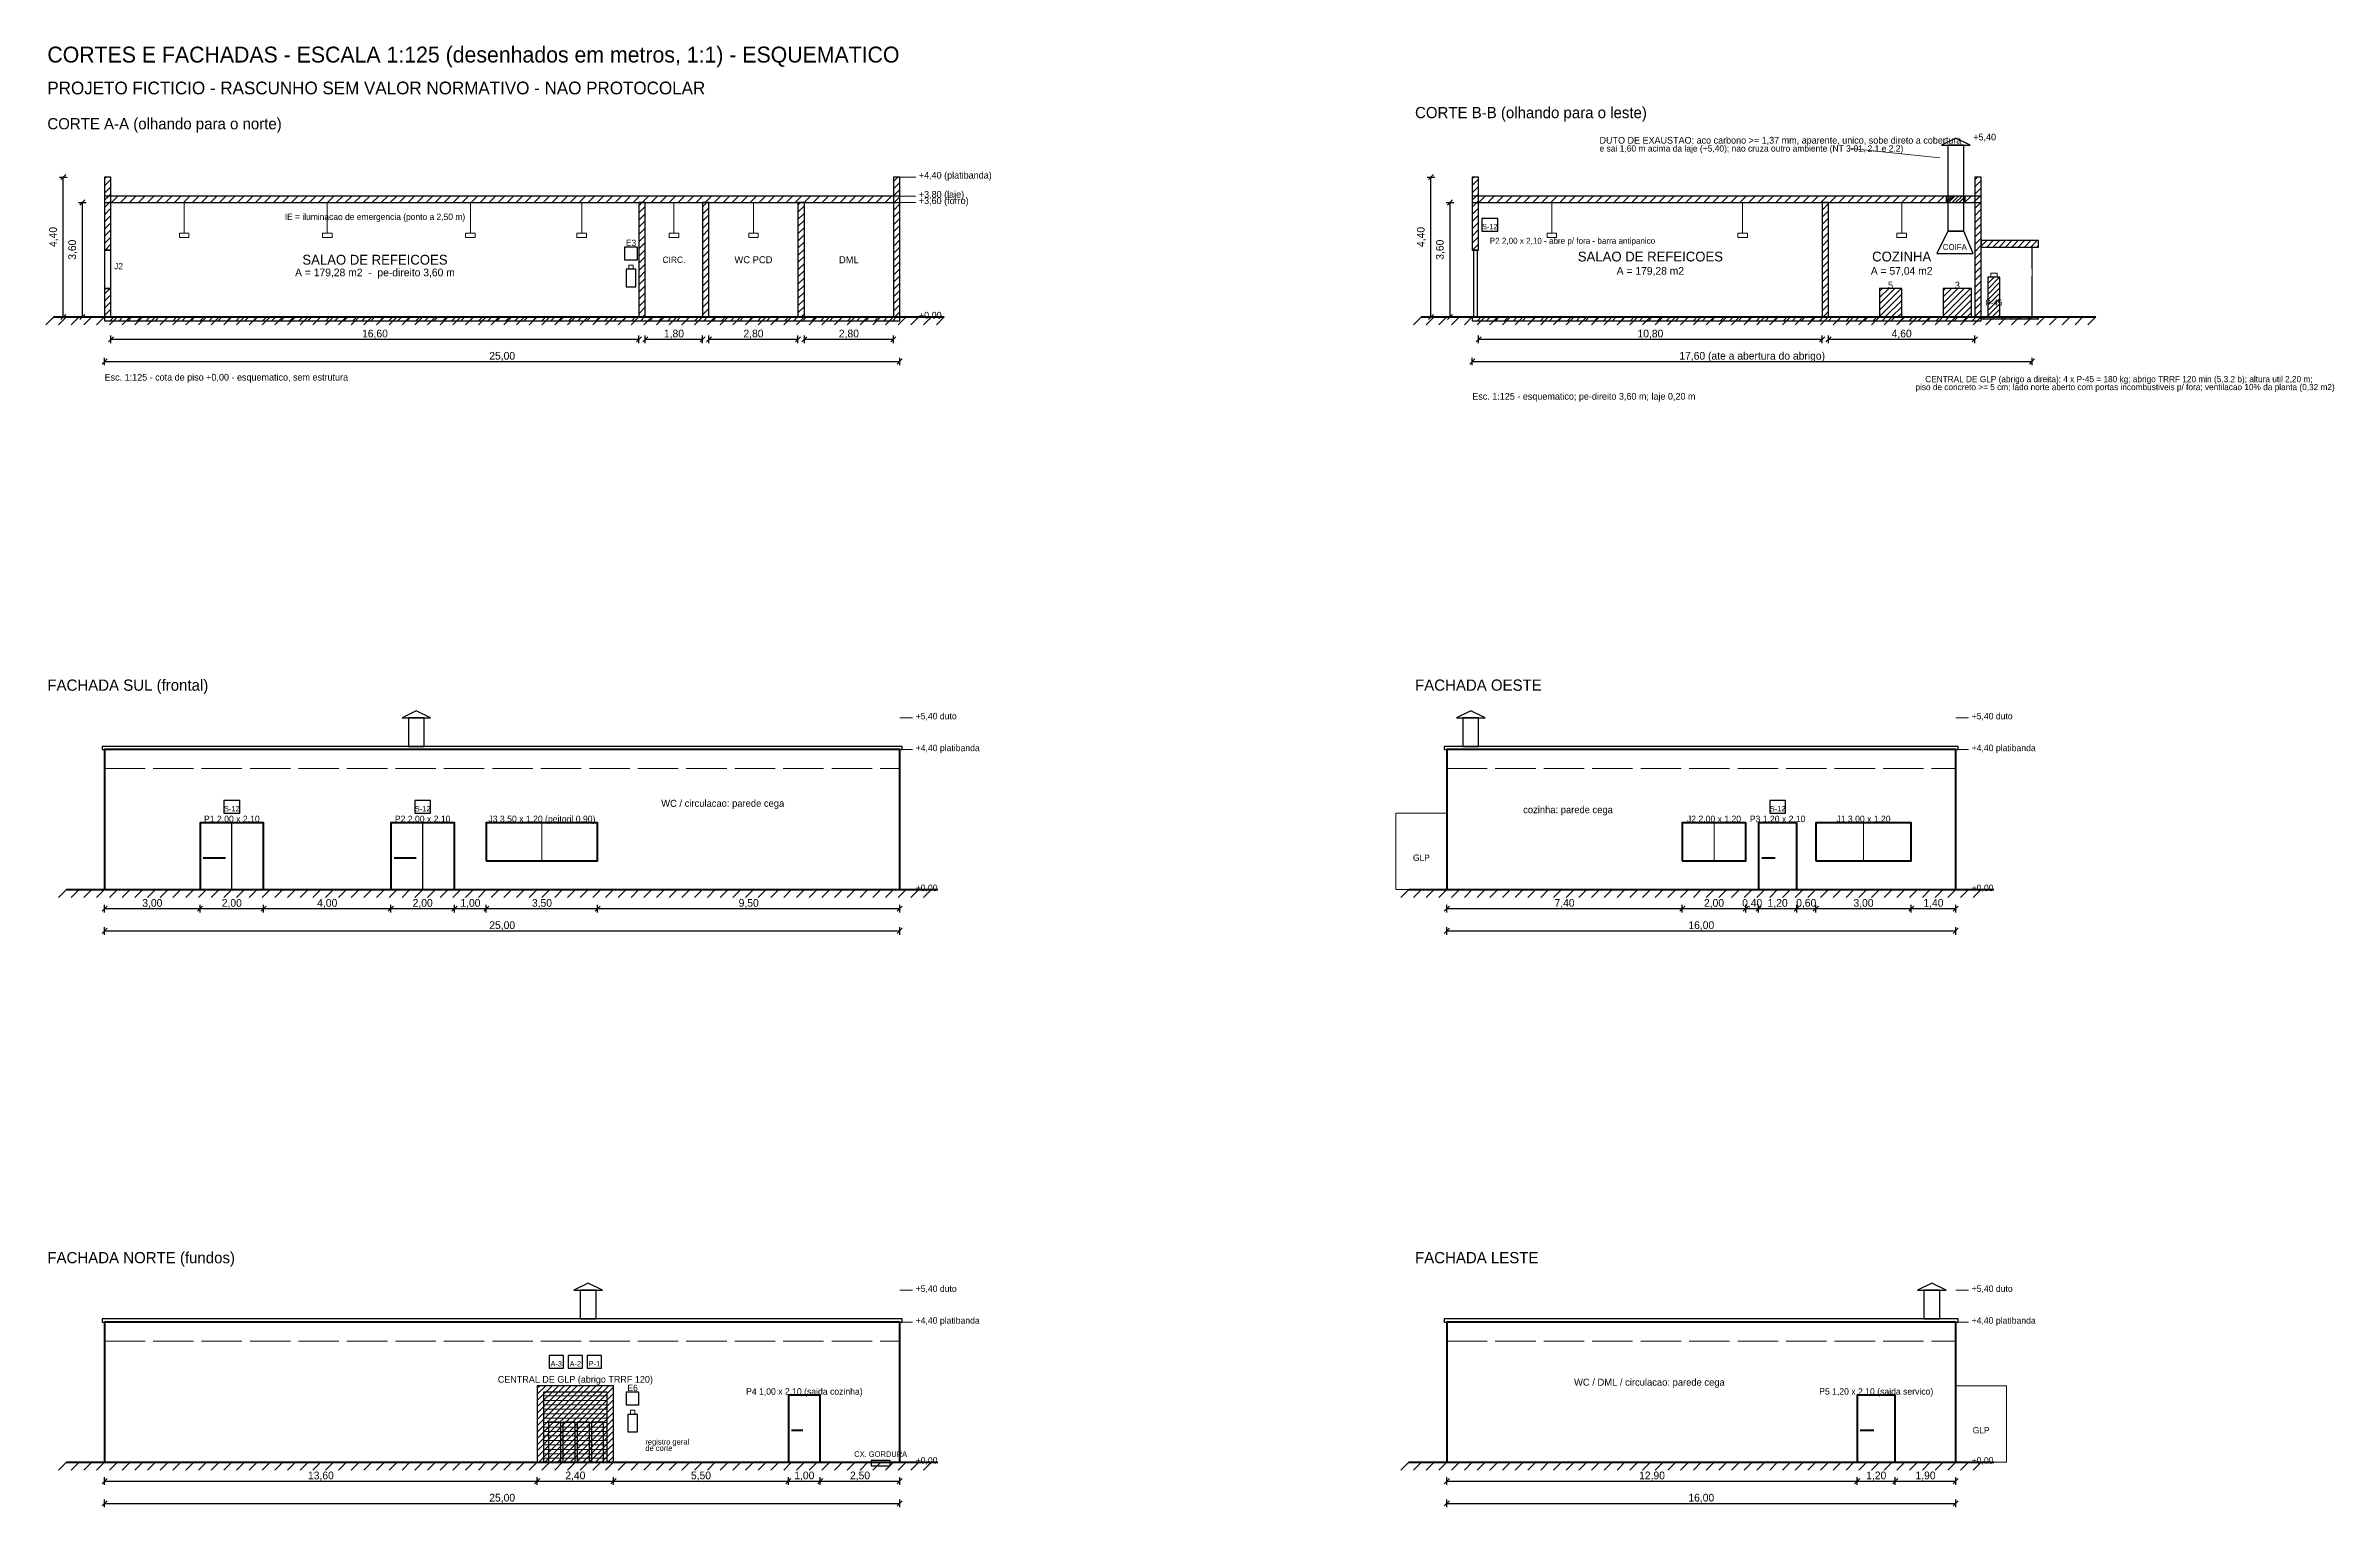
# Model space of a CAD drawing. Header units: metres. Extents: x -2 to 127, y -5 to 61.
# Drawn here: x 55 to 126.9, y 14.6 to 60.5 of the extents above; entities that cross this region are included whole.
import ezdxf
from ezdxf.enums import TextEntityAlignment as Align

# ---------------------------------------------------------------- set-up
doc = ezdxf.new("R2010")
doc.units = ezdxf.units.M
doc.linetypes.add('DASHED', pattern=[1.524, 1.27, -0.254])
for name, color, linetype in [('VISTA_AUX', 8, 'Continuous'), ('VISTA_CONTORNO', 7, 'Continuous'), ('VISTA_CORTE', 7, 'Continuous'), ('VISTA_COTA', 2, 'Continuous'), ('VISTA_ILUM', 30, 'Continuous'), ('VISTA_INCENDIO', 1, 'Continuous'), ('VISTA_SINAL', 3, 'Continuous'), ('VISTA_TEXTO', 7, 'Continuous'), ('VISTA_VIDRO', 5, 'Continuous')]:
    doc.layers.add(name, color=color, linetype=linetype)

msp = doc.modelspace()

# ---------------------------------------------------------------- texts
at = {"layer": 'VISTA_AUX'}
for s, height, p in [('Esc. 1:125 - cota de piso +0,00 - esquematico, sem estrutura', 0.21168, (56.8, 50)), ('Esc. 1:125 - esquematico; pe-direito 3,60 m; laje 0,20 m', 0.21168, (99.8, 49.4)), ('WC / circulacao: parede cega', 0.2205, (74.3, 36.6)), ('cozinha: parede cega', 0.2205, (101.4, 36.4)), ('WC / DML / circulacao: parede cega', 0.2205, (103, 18.4))]:
    msp.add_text(s, height=height, dxfattribs=at).set_placement(p)
for p in [(98.2, 35), (115.8, 17)]:
    msp.add_text('GLP', height=0.19845, dxfattribs=at).set_placement(p, align=Align.MIDDLE_CENTER)
at = {"layer": 'VISTA_ILUM'}
msp.add_text('IE = iluminacao de emergencia (ponto a 2,50 m)', height=0.19845, dxfattribs=at).set_placement((65.3, 55.15), align=Align.MIDDLE_CENTER)
at = {"layer": 'VISTA_INCENDIO'}
msp.add_text('PROJETO FICTICIO - RASCUNHO SEM VALOR NORMATIVO - NAO PROTOCOLAR', height=0.4, dxfattribs=at).set_placement((55, 59))
for s, height, p in [('E3', 0.19845, (73.35, 54.33)), ('A-3', 0.16758, (71, 19.09)), ('A-2', 0.16758, (71.6, 19.09)), ('P-1', 0.16758, (72.2, 19.09)), ('E6', 0.19845, (73.4, 18.33))]:
    msp.add_text(s, height=height, dxfattribs=at).set_placement(p, align=Align.MIDDLE_CENTER)
at = {"layer": 'VISTA_SINAL'}
for p in [(100.35, 54.84), (60.8, 36.54), (66.8, 36.54), (109.4, 36.54)]:
    msp.add_text('S-12', height=0.16758, dxfattribs=at).set_placement(p, align=Align.MIDDLE_CENTER)
at = {"layer": 'VISTA_TEXTO'}
for s, height, p in [('CORTES E FACHADAS - ESCALA 1:125 (desenhados em metros, 1:1) - ESQUEMATICO', 0.5, (55, 60)), ('CORTE B-B (olhando para o leste)', 0.3528, (98, 58.25)), ('CORTE A-A (olhando para o norte)', 0.3528, (55, 57.9)), ('DUTO DE EXAUSTAO: aco carbono >= 1,37 mm, aparente, unico, sobe direto a cobertura', 0.21168, (103.8, 57.45)), ('+5,40', 0.21168, (115.55, 57.55)), ('e sai 1,60 m acima da laje (+5,40); nao cruza outro ambiente (NT 3-01, 2.1 e 2.2)', 0.19845, (103.8, 57.2)), ('+4,40 (platibanda)', 0.21168, (82.4, 56.35)), ('+3,80 (laje)', 0.21168, (82.4, 55.75)), ('+3,60 (forro)', 0.21168, (82.4, 55.55)), ('P2 2,00 x 2,10 - abre p/ fora - barra antipanico', 0.18963, (100.35, 54.3)), ('J2', 0.19845, (57.1, 53.5)), ('+0,00', 0.21168, (82.4, 51.95)), ('piso de concreto >= 5 cm; lado norte aberto com portas incombustiveis p/ fora; ventilacao 10% da planta (0,32 m2)', 0.19404, (113.73265, 49.7)), ('CENTRAL DE GLP (abrigo a direita): 4 x P-45 = 180 kg; abrigo TRRF 120 min (5.3.2 b); altura util 2,20 m;', 0.19404, (114.04067, 49.95)), ('FACHADA SUL (frontal)', 0.3528, (55, 40.25)), ('FACHADA OESTE', 0.3528, (98, 40.25)), ('+5,40 duto', 0.20286, (82.3, 39.35)), ('+5,40 duto', 0.20286, (115.5, 39.35)), ('+4,40 platibanda', 0.20286, (82.3, 38.35)), ('+4,40 platibanda', 0.20286, (115.5, 38.35)), ('+0,00', 0.20286, (82.3, 33.95)), ('+0,00', 0.20286, (115.5, 33.95)), ('FACHADA NORTE (fundos)', 0.3528, (55, 22.25)), ('FACHADA LESTE', 0.3528, (98, 22.25)), ('+5,40 duto', 0.20286, (82.3, 21.35)), ('+5,40 duto', 0.20286, (115.5, 21.35)), ('+4,40 platibanda', 0.20286, (82.3, 20.35)), ('+4,40 platibanda', 0.20286, (115.5, 20.35)), ('registro geral', 0.1764, (73.8, 16.55)), ('de corte', 0.1764, (73.8, 16.35)), ('+0,00', 0.20286, (82.3, 15.95)), ('+0,00', 0.20286, (115.5, 15.95))]:
    msp.add_text(s, height=height, dxfattribs=at).set_placement(p)
for s, p in [('4,40', (55.3, 54.2)), ('4,40', (98.3, 54.2)), ('3,60', (55.9, 53.8)), ('3,60', (98.9, 53.8))]:
    msp.add_text(s, height=0.24255, rotation=90, dxfattribs=at).set_placement(p)
for s, height, p in [('SALAO DE REFEICOES', 0.3087, (105.4, 53.9)), ('COZINHA', 0.3087, (113.3, 53.9)), ('COIFA', 0.18522, (114.97, 54.2)), ('A = 179,28 m2  -  pe-direito 3,60 m', 0.24255, (65.3, 53.4)), ('SALAO DE REFEICOES', 0.3087, (65.3, 53.8)), ('CIRC.', 0.19845, (74.7, 53.8)), ('WC PCD', 0.2205, (77.2, 53.8)), ('DML', 0.2205, (80.2, 53.8)), ('A = 179,28 m2', 0.24255, (105.4, 53.45)), ('A = 57,04 m2', 0.24255, (113.3, 53.45)), ('5', 0.2205, (112.95, 53)), ('3', 0.2205, (115.05, 53)), ('P-45', 0.18522, (116.2, 52.45)), ('16,60', 0.24255, (65.3, 51.48)), ('1,80', 0.24255, (74.7, 51.48)), ('2,80', 0.24255, (77.2, 51.48)), ('2,80', 0.24255, (80.2, 51.48)), ('10,80', 0.24255, (105.4, 51.48)), ('4,60', 0.24255, (113.3, 51.48)), ('25,00', 0.24255, (69.3, 50.78)), ('17,60 (ate a abertura do abrigo)', 0.24255, (108.6, 50.78)), ('P1 2,00 x 2,10', 0.20286, (60.8, 36.22)), ('P2 2,00 x 2,10', 0.20286, (66.8, 36.22)), ('J3 3,50 x 1,20 (peitoril 0,90)', 0.20286, (70.55, 36.22)), ('J2 2,00 x 1,20', 0.20286, (107.4, 36.22)), ('P3 1,20 x 2,10', 0.20286, (109.4, 36.22)), ('J1 3,00 x 1,20', 0.20286, (112.1, 36.22)), ('3,00', 0.24255, (58.3, 33.58)), ('2,00', 0.24255, (60.8, 33.58)), ('4,00', 0.24255, (63.8, 33.58)), ('2,00', 0.24255, (66.8, 33.58)), ('1,00', 0.24255, (68.3, 33.58)), ('3,50', 0.24255, (70.55, 33.58)), ('9,50', 0.24255, (77.05, 33.58)), ('7,40', 0.24255, (102.7, 33.58)), ('2,00', 0.24255, (107.4, 33.58)), ('0,40', 0.24255, (108.6, 33.58)), ('1,20', 0.24255, (109.4, 33.58)), ('0,60', 0.24255, (110.3, 33.58)), ('3,00', 0.24255, (112.1, 33.58)), ('1,40', 0.24255, (114.3, 33.58)), ('25,00', 0.24255, (69.3, 32.88)), ('16,00', 0.24255, (107, 32.88)), ('CENTRAL DE GLP (abrigo TRRF 120)', 0.21168, (71.6, 18.6)), ('P4 1,00 x 2,10 (saida cozinha)', 0.20286, (78.8, 18.22)), ('P5 1,20 x 2,10 (saida servico)', 0.20286, (112.5, 18.22)), ('CX. GORDURA', 0.1764, (81.2, 16.25)), ('13,60', 0.24255, (63.6, 15.58)), ('2,40', 0.24255, (71.6, 15.58)), ('5,50', 0.24255, (75.55, 15.58)), ('1,00', 0.24255, (78.8, 15.58)), ('2,50', 0.24255, (80.55, 15.58)), ('12,90', 0.24255, (105.45, 15.58)), ('1,20', 0.24255, (112.5, 15.58)), ('1,90', 0.24255, (114.05, 15.58)), ('25,00', 0.24255, (69.3, 14.88)), ('16,00', 0.24255, (107, 14.88))]:
    msp.add_text(s, height=height, dxfattribs=at).set_placement(p, align=Align.MIDDLE_CENTER)

# ---------------------------------------------------------------- hatches: boundary and pattern name
at = {"layer": 'VISTA_CORTE'}
h = msp.add_hatch(dxfattribs=at)
h.set_pattern_fill('ANSI31', scale=0.0503937)
h.paths.add_polyline_path([(56.8, 54.1), (57, 54.1), (57, 56.4), (56.8, 56.4)])
h = msp.add_hatch(dxfattribs=at)
h.set_pattern_fill('ANSI31', scale=0.0503937)
h.paths.add_polyline_path([(81.6, 52), (81.8, 52), (81.8, 56.4), (81.6, 56.4)])
h = msp.add_hatch(dxfattribs=at)
h.set_pattern_fill('ANSI31', scale=0.0503937)
h.paths.add_polyline_path([(99.8, 54.1), (100, 54.1), (100, 56.4), (99.8, 56.4)])
h = msp.add_hatch(dxfattribs=at)
h.set_pattern_fill('ANSI31', scale=0.0503937)
h.paths.add_polyline_path([(115.6, 52), (115.8, 52), (115.8, 56.4), (115.6, 56.4)])
h = msp.add_hatch(dxfattribs=at)
h.set_pattern_fill('ANSI31', scale=0.062992)
h.paths.add_polyline_path([(56.8, 55.6), (81.8, 55.6), (81.8, 55.8), (56.8, 55.8)])
h = msp.add_hatch(dxfattribs=at)
h.set_pattern_fill('ANSI31', scale=0.0503937)
h.paths.add_polyline_path([(73.6, 52), (73.8, 52), (73.8, 55.6), (73.6, 55.6)])
h = msp.add_hatch(dxfattribs=at)
h.set_pattern_fill('ANSI31', scale=0.0503937)
h.paths.add_polyline_path([(75.6, 52), (75.8, 52), (75.8, 55.6), (75.6, 55.6)])
h = msp.add_hatch(dxfattribs=at)
h.set_pattern_fill('ANSI31', scale=0.0503937)
h.paths.add_polyline_path([(78.6, 52), (78.8, 52), (78.8, 55.6), (78.6, 55.6)])
h = msp.add_hatch(dxfattribs=at)
h.set_pattern_fill('ANSI31', scale=0.0629921)
h.paths.add_polyline_path([(99.8, 55.6), (115.8, 55.6), (115.8, 55.8), (99.8, 55.8)])
h = msp.add_hatch(dxfattribs=at)
h.set_pattern_fill('ANSI31', scale=0.0503937)
h.paths.add_polyline_path([(110.8, 52), (111, 52), (111, 55.6), (110.8, 55.6)])
h = msp.add_hatch(dxfattribs=at)
h.set_pattern_fill('ANSI31', scale=0.02519685)
h.paths.add_polyline_path([(114.7, 55.6), (115.3, 55.6), (115.3, 55.8), (114.7, 55.8)])
h = msp.add_hatch(dxfattribs=at)
h.set_pattern_fill('ANSI31', scale=0.0440945)
h.paths.add_polyline_path([(115.8, 54.2), (117.6, 54.2), (117.6, 54.4), (115.8, 54.4)])
h = msp.add_hatch(dxfattribs=at)
h.set_pattern_fill('ANSI31', scale=0.0377953)
h.paths.add_polyline_path([(116.01, 52), (116.39, 52), (116.39, 53.25), (116.01, 53.25)])
h = msp.add_hatch(dxfattribs=at)
h.set_pattern_fill('ANSI31', scale=0.0503937)
h.paths.add_polyline_path([(56.8, 52), (57, 52), (57, 52.9), (56.8, 52.9)])
h = msp.add_hatch(dxfattribs=at)
h.set_pattern_fill('ANSI31', scale=0.0440945)
h.paths.add_polyline_path([(112.6, 52), (113.3, 52), (113.3, 52.9), (112.6, 52.9)])
h = msp.add_hatch(dxfattribs=at)
h.set_pattern_fill('ANSI31', scale=0.0440945)
h.paths.add_polyline_path([(114.6, 52), (115.5, 52), (115.5, 52.9), (114.6, 52.9)])
h = msp.add_hatch(dxfattribs=at)
h.set_pattern_fill('ANSI31', scale=0.062992)
h.paths.add_polyline_path([(56.8, 51.88), (81.8, 51.88), (81.8, 52), (56.8, 52)])
h = msp.add_hatch(dxfattribs=at)
h.set_pattern_fill('ANSI31', scale=0.0629921)
h.paths.add_polyline_path([(99.8, 51.88), (115.8, 51.88), (115.8, 52), (99.8, 52)])
h = msp.add_hatch(dxfattribs=at)
h.set_pattern_fill('ANSI31', scale=0.0629921)
h.paths.add_polyline_path([(115.8, 51.94), (117.6, 51.94), (117.6, 52), (115.8, 52)])
h = msp.add_hatch(dxfattribs=at)
h.set_pattern_fill('ANSI31', scale=0.0440945)
h.paths.add_polyline_path([(70.4, 16), (72.8, 16), (72.8, 18.4), (70.4, 18.4)])

# ---------------------------------------------------------------- linework, layer by layer
at = {"layer": 'VISTA_AUX', "lineweight": 13}
for p, q in [((111.7, 57.3), (114.5, 57)), ((55.2, 52), (54.95, 51.75)), ((55.6, 52), (55.35, 51.75)), ((56, 52), (55.75, 51.75)), ((56.4, 52), (56.15, 51.75)), ((56.8, 52), (56.55, 51.75)), ((57.2, 52), (56.95, 51.75)), ((57.6, 52), (57.35, 51.75)), ((58, 52), (57.75, 51.75)), ((58.4, 52), (58.15, 51.75)), ((58.8, 52), (58.55, 51.75)), ((59.2, 52), (58.95, 51.75)), ((59.6, 52), (59.35, 51.75)), ((60, 52), (59.75, 51.75)), ((60.4, 52), (60.15, 51.75)), ((60.8, 52), (60.55, 51.75)), ((61.2, 52), (60.95, 51.75)), ((61.6, 52), (61.35, 51.75)), ((62, 52), (61.75, 51.75)), ((62.4, 52), (62.15, 51.75)), ((62.8, 52), (62.55, 51.75)), ((63.2, 52), (62.95, 51.75)), ((63.6, 52), (63.35, 51.75)), ((64, 52), (63.75, 51.75)), ((64.4, 52), (64.15, 51.75)), ((64.8, 52), (64.55, 51.75)), ((65.2, 52), (64.95, 51.75)), ((65.6, 52), (65.35, 51.75)), ((66, 52), (65.75, 51.75)), ((66.4, 52), (66.15, 51.75)), ((66.8, 52), (66.55, 51.75)), ((67.2, 52), (66.95, 51.75)), ((67.6, 52), (67.35, 51.75)), ((68, 52), (67.75, 51.75)), ((68.4, 52), (68.15, 51.75)), ((68.8, 52), (68.55, 51.75)), ((69.2, 52), (68.95, 51.75)), ((69.6, 52), (69.35, 51.75)), ((70, 52), (69.75, 51.75)), ((70.4, 52), (70.15, 51.75)), ((70.8, 52), (70.55, 51.75)), ((71.2, 52), (70.95, 51.75)), ((71.6, 52), (71.35, 51.75)), ((72, 52), (71.75, 51.75)), ((72.4, 52), (72.15, 51.75)), ((72.8, 52), (72.55, 51.75)), ((73.2, 52), (72.95, 51.75)), ((73.6, 52), (73.35, 51.75)), ((74, 52), (73.75, 51.75)), ((74.4, 52), (74.15, 51.75)), ((74.8, 52), (74.55, 51.75)), ((75.2, 52), (74.95, 51.75)), ((75.6, 52), (75.35, 51.75)), ((76, 52), (75.75, 51.75)), ((76.4, 52), (76.15, 51.75)), ((76.8, 52), (76.55, 51.75)), ((77.2, 52), (76.95, 51.75)), ((77.6, 52), (77.35, 51.75)), ((78, 52), (77.75, 51.75)), ((78.4, 52), (78.15, 51.75)), ((78.8, 52), (78.55, 51.75)), ((79.2, 52), (78.95, 51.75)), ((79.6, 52), (79.35, 51.75)), ((80, 52), (79.75, 51.75)), ((80.4, 52), (80.15, 51.75)), ((80.8, 52), (80.55, 51.75)), ((81.2, 52), (80.95, 51.75)), ((81.6, 52), (81.35, 51.75)), ((82, 52), (81.75, 51.75)), ((82.4, 52), (82.15, 51.75)), ((82.8, 52), (82.55, 51.75)), ((83.2, 52), (82.95, 51.75)), ((98.2, 52), (97.95, 51.75)), ((98.6, 52), (98.35, 51.75)), ((99, 52), (98.75, 51.75)), ((99.4, 52), (99.15, 51.75)), ((99.8, 52), (99.55, 51.75)), ((100.2, 52), (99.95, 51.75)), ((100.6, 52), (100.35, 51.75)), ((101, 52), (100.75, 51.75)), ((101.4, 52), (101.15, 51.75)), ((101.8, 52), (101.55, 51.75)), ((102.2, 52), (101.95, 51.75)), ((102.6, 52), (102.35, 51.75)), ((103, 52), (102.75, 51.75)), ((103.4, 52), (103.15, 51.75)), ((103.8, 52), (103.55, 51.75)), ((104.2, 52), (103.95, 51.75)), ((104.6, 52), (104.35, 51.75)), ((105, 52), (104.75, 51.75)), ((105.4, 52), (105.15, 51.75)), ((105.8, 52), (105.55, 51.75)), ((106.2, 52), (105.95, 51.75)), ((106.6, 52), (106.35, 51.75)), ((107, 52), (106.75, 51.75)), ((107.4, 52), (107.15, 51.75)), ((107.8, 52), (107.55, 51.75)), ((108.2, 52), (107.95, 51.75)), ((108.6, 52), (108.35, 51.75)), ((109, 52), (108.75, 51.75)), ((109.4, 52), (109.15, 51.75)), ((109.8, 52), (109.55, 51.75)), ((110.2, 52), (109.95, 51.75)), ((110.6, 52), (110.35, 51.75)), ((111, 52), (110.75, 51.75)), ((111.4, 52), (111.15, 51.75)), ((111.8, 52), (111.55, 51.75)), ((112.2, 52), (111.95, 51.75)), ((112.6, 52), (112.35, 51.75)), ((113, 52), (112.75, 51.75)), ((113.4, 52), (113.15, 51.75)), ((113.8, 52), (113.55, 51.75)), ((114.2, 52), (113.95, 51.75)), ((114.6, 52), (114.35, 51.75)), ((115, 52), (114.75, 51.75)), ((115.4, 52), (115.15, 51.75)), ((115.8, 52), (115.55, 51.75)), ((116.2, 52), (115.95, 51.75)), ((116.6, 52), (116.35, 51.75)), ((117, 52), (116.75, 51.75)), ((117.4, 52), (117.15, 51.75)), ((117.8, 52), (117.55, 51.75)), ((118.2, 52), (117.95, 51.75)), ((118.6, 52), (118.35, 51.75)), ((119, 52), (118.75, 51.75)), ((119.4, 52), (119.15, 51.75)), ((55.6, 34), (55.35, 33.75)), ((56, 34), (55.75, 33.75)), ((56.4, 34), (56.15, 33.75)), ((56.8, 34), (56.55, 33.75)), ((57.2, 34), (56.95, 33.75)), ((57.6, 34), (57.35, 33.75)), ((58, 34), (57.75, 33.75)), ((58.4, 34), (58.15, 33.75)), ((58.8, 34), (58.55, 33.75)), ((59.2, 34), (58.95, 33.75)), ((59.6, 34), (59.35, 33.75)), ((60, 34), (59.75, 33.75)), ((60.4, 34), (60.15, 33.75)), ((60.8, 34), (60.55, 33.75)), ((61.2, 34), (60.95, 33.75)), ((61.6, 34), (61.35, 33.75)), ((62, 34), (61.75, 33.75)), ((62.4, 34), (62.15, 33.75)), ((62.8, 34), (62.55, 33.75)), ((63.2, 34), (62.95, 33.75)), ((63.6, 34), (63.35, 33.75)), ((64, 34), (63.75, 33.75)), ((64.4, 34), (64.15, 33.75)), ((64.8, 34), (64.55, 33.75)), ((65.2, 34), (64.95, 33.75)), ((65.6, 34), (65.35, 33.75)), ((66, 34), (65.75, 33.75)), ((66.4, 34), (66.15, 33.75)), ((66.8, 34), (66.55, 33.75)), ((67.2, 34), (66.95, 33.75)), ((67.6, 34), (67.35, 33.75)), ((68, 34), (67.75, 33.75)), ((68.4, 34), (68.15, 33.75)), ((68.8, 34), (68.55, 33.75)), ((69.2, 34), (68.95, 33.75)), ((69.6, 34), (69.35, 33.75)), ((70, 34), (69.75, 33.75)), ((70.4, 34), (70.15, 33.75)), ((70.8, 34), (70.55, 33.75)), ((71.2, 34), (70.95, 33.75)), ((71.6, 34), (71.35, 33.75)), ((72, 34), (71.75, 33.75)), ((72.4, 34), (72.15, 33.75)), ((72.8, 34), (72.55, 33.75)), ((73.2, 34), (72.95, 33.75)), ((73.6, 34), (73.35, 33.75)), ((74, 34), (73.75, 33.75)), ((74.4, 34), (74.15, 33.75)), ((74.8, 34), (74.55, 33.75)), ((75.2, 34), (74.95, 33.75)), ((75.6, 34), (75.35, 33.75)), ((76, 34), (75.75, 33.75)), ((76.4, 34), (76.15, 33.75)), ((76.8, 34), (76.55, 33.75)), ((77.2, 34), (76.95, 33.75)), ((77.6, 34), (77.35, 33.75)), ((78, 34), (77.75, 33.75)), ((78.4, 34), (78.15, 33.75)), ((78.8, 34), (78.55, 33.75)), ((79.2, 34), (78.95, 33.75)), ((79.6, 34), (79.35, 33.75)), ((80, 34), (79.75, 33.75)), ((80.4, 34), (80.15, 33.75)), ((80.8, 34), (80.55, 33.75)), ((81.2, 34), (80.95, 33.75)), ((81.6, 34), (81.35, 33.75)), ((82, 34), (81.75, 33.75)), ((82.4, 34), (82.15, 33.75)), ((82.8, 34), (82.55, 33.75)), ((97.8, 34), (97.55, 33.75)), ((98.2, 34), (97.95, 33.75)), ((98.6, 34), (98.35, 33.75)), ((99, 34), (98.75, 33.75)), ((99.4, 34), (99.15, 33.75)), ((99.8, 34), (99.55, 33.75)), ((100.2, 34), (99.95, 33.75)), ((100.6, 34), (100.35, 33.75)), ((101, 34), (100.75, 33.75)), ((101.4, 34), (101.15, 33.75)), ((101.8, 34), (101.55, 33.75)), ((102.2, 34), (101.95, 33.75)), ((102.6, 34), (102.35, 33.75)), ((103, 34), (102.75, 33.75)), ((103.4, 34), (103.15, 33.75)), ((103.8, 34), (103.55, 33.75)), ((104.2, 34), (103.95, 33.75)), ((104.6, 34), (104.35, 33.75)), ((105, 34), (104.75, 33.75)), ((105.4, 34), (105.15, 33.75)), ((105.8, 34), (105.55, 33.75)), ((106.2, 34), (105.95, 33.75)), ((106.6, 34), (106.35, 33.75)), ((107, 34), (106.75, 33.75)), ((107.4, 34), (107.15, 33.75)), ((107.8, 34), (107.55, 33.75)), ((108.2, 34), (107.95, 33.75)), ((108.6, 34), (108.35, 33.75)), ((109, 34), (108.75, 33.75)), ((109.4, 34), (109.15, 33.75)), ((109.8, 34), (109.55, 33.75)), ((110.2, 34), (109.95, 33.75)), ((110.6, 34), (110.35, 33.75)), ((111, 34), (110.75, 33.75)), ((111.4, 34), (111.15, 33.75)), ((111.8, 34), (111.55, 33.75)), ((112.2, 34), (111.95, 33.75)), ((112.6, 34), (112.35, 33.75)), ((113, 34), (112.75, 33.75)), ((113.4, 34), (113.15, 33.75)), ((113.8, 34), (113.55, 33.75)), ((114.2, 34), (113.95, 33.75)), ((114.6, 34), (114.35, 33.75)), ((115, 34), (114.75, 33.75)), ((115.4, 34), (115.15, 33.75)), ((115.8, 34), (115.55, 33.75)), ((70.6, 18.08), (72.6, 18.08)), ((70.6, 17.94), (72.6, 17.94)), ((70.6, 17.8), (72.6, 17.8)), ((70.6, 17.66), (72.6, 17.66)), ((70.6, 17.52), (72.6, 17.52)), ((70.6, 17.38), (72.6, 17.38)), ((70.6, 17.24), (72.6, 17.24)), ((70.6, 17.1), (72.6, 17.1)), ((70.6, 16.96), (72.6, 16.96)), ((70.6, 16.82), (72.6, 16.82)), ((70.6, 16.68), (72.6, 16.68)), ((55.6, 16), (55.35, 15.75)), ((56, 16), (55.75, 15.75)), ((56.4, 16), (56.15, 15.75)), ((56.8, 16), (56.55, 15.75)), ((57.2, 16), (56.95, 15.75)), ((57.6, 16), (57.35, 15.75)), ((58, 16), (57.75, 15.75)), ((58.4, 16), (58.15, 15.75)), ((58.8, 16), (58.55, 15.75)), ((59.2, 16), (58.95, 15.75)), ((59.6, 16), (59.35, 15.75)), ((60, 16), (59.75, 15.75)), ((60.4, 16), (60.15, 15.75)), ((60.8, 16), (60.55, 15.75)), ((61.2, 16), (60.95, 15.75)), ((61.6, 16), (61.35, 15.75)), ((62, 16), (61.75, 15.75)), ((62.4, 16), (62.15, 15.75)), ((62.8, 16), (62.55, 15.75)), ((63.2, 16), (62.95, 15.75)), ((63.6, 16), (63.35, 15.75)), ((64, 16), (63.75, 15.75)), ((64.4, 16), (64.15, 15.75)), ((64.8, 16), (64.55, 15.75)), ((65.2, 16), (64.95, 15.75)), ((65.6, 16), (65.35, 15.75)), ((66, 16), (65.75, 15.75)), ((66.4, 16), (66.15, 15.75)), ((66.8, 16), (66.55, 15.75)), ((67.2, 16), (66.95, 15.75)), ((67.6, 16), (67.35, 15.75)), ((68, 16), (67.75, 15.75)), ((68.4, 16), (68.15, 15.75)), ((68.8, 16), (68.55, 15.75)), ((69.2, 16), (68.95, 15.75)), ((69.6, 16), (69.35, 15.75)), ((70, 16), (69.75, 15.75)), ((70.4, 16), (70.15, 15.75)), ((70.8, 16), (70.55, 15.75)), ((70.6, 16.54), (72.6, 16.54)), ((70.6, 16.4), (72.6, 16.4)), ((70.6, 16.26), (72.6, 16.26)), ((70.6, 16.12), (72.6, 16.12)), ((71.2, 16), (70.95, 15.75)), ((71.6, 16), (71.35, 15.75)), ((72, 16), (71.75, 15.75)), ((72.4, 16), (72.15, 15.75)), ((72.8, 16), (72.55, 15.75)), ((73.2, 16), (72.95, 15.75)), ((73.6, 16), (73.35, 15.75)), ((74, 16), (73.75, 15.75)), ((74.4, 16), (74.15, 15.75)), ((74.8, 16), (74.55, 15.75)), ((75.2, 16), (74.95, 15.75)), ((75.6, 16), (75.35, 15.75)), ((76, 16), (75.75, 15.75)), ((76.4, 16), (76.15, 15.75)), ((76.8, 16), (76.55, 15.75)), ((77.2, 16), (76.95, 15.75)), ((77.6, 16), (77.35, 15.75)), ((78, 16), (77.75, 15.75)), ((78.4, 16), (78.15, 15.75)), ((78.8, 16), (78.55, 15.75)), ((79.2, 16), (78.95, 15.75)), ((79.6, 16), (79.35, 15.75)), ((80, 16), (79.75, 15.75)), ((80.4, 16), (80.15, 15.75)), ((80.8, 16), (80.55, 15.75)), ((81.2, 16), (80.95, 15.75)), ((81.6, 16), (81.35, 15.75)), ((82, 16), (81.75, 15.75)), ((82.4, 16), (82.15, 15.75)), ((82.8, 16), (82.55, 15.75)), ((97.8, 16), (97.55, 15.75)), ((98.2, 16), (97.95, 15.75)), ((98.6, 16), (98.35, 15.75)), ((99, 16), (98.75, 15.75)), ((99.4, 16), (99.15, 15.75)), ((99.8, 16), (99.55, 15.75)), ((100.2, 16), (99.95, 15.75)), ((100.6, 16), (100.35, 15.75)), ((101, 16), (100.75, 15.75)), ((101.4, 16), (101.15, 15.75)), ((101.8, 16), (101.55, 15.75)), ((102.2, 16), (101.95, 15.75)), ((102.6, 16), (102.35, 15.75)), ((103, 16), (102.75, 15.75)), ((103.4, 16), (103.15, 15.75)), ((103.8, 16), (103.55, 15.75)), ((104.2, 16), (103.95, 15.75)), ((104.6, 16), (104.35, 15.75)), ((105, 16), (104.75, 15.75)), ((105.4, 16), (105.15, 15.75)), ((105.8, 16), (105.55, 15.75)), ((106.2, 16), (105.95, 15.75)), ((106.6, 16), (106.35, 15.75)), ((107, 16), (106.75, 15.75)), ((107.4, 16), (107.15, 15.75)), ((107.8, 16), (107.55, 15.75)), ((108.2, 16), (107.95, 15.75)), ((108.6, 16), (108.35, 15.75)), ((109, 16), (108.75, 15.75)), ((109.4, 16), (109.15, 15.75)), ((109.8, 16), (109.55, 15.75)), ((110.2, 16), (109.95, 15.75)), ((110.6, 16), (110.35, 15.75)), ((111, 16), (110.75, 15.75)), ((111.4, 16), (111.15, 15.75)), ((111.8, 16), (111.55, 15.75)), ((112.2, 16), (111.95, 15.75)), ((112.6, 16), (112.35, 15.75)), ((113, 16), (112.75, 15.75)), ((113.4, 16), (113.15, 15.75)), ((113.8, 16), (113.55, 15.75)), ((114.2, 16), (113.95, 15.75)), ((114.6, 16), (114.35, 15.75)), ((115, 16), (114.75, 15.75)), ((115.4, 16), (115.15, 15.75)), ((115.8, 16), (115.55, 15.75))]:
    msp.add_line(p, q, dxfattribs=at)
at = {"layer": 'VISTA_AUX', "linetype": 'DASHED', "lineweight": 13}
for p, q in [((56.8, 37.8), (81.8, 37.8)), ((99, 37.8), (115, 37.8)), ((56.8, 19.8), (81.8, 19.8)), ((99, 19.8), (115, 19.8))]:
    msp.add_line(p, q, dxfattribs=at)
at = {"layer": 'VISTA_AUX', "lineweight": 50}
for p, q in [((59.9, 35), (60.6, 35)), ((65.9, 35), (66.6, 35)), ((108.9, 35), (109.32, 35)), ((78.4, 17), (78.75, 17)), ((112, 17), (112.42, 17))]:
    msp.add_line(p, q, dxfattribs=at)
at = {"layer": 'VISTA_AUX', "lineweight": 13}
for points in [[(115.8, 52), (117.4, 52), (117.4, 54.2), (115.8, 54.2)], [(97.4, 34), (99, 34), (99, 36.4), (97.4, 36.4)], [(115, 16), (116.6, 16), (116.6, 18.4), (115, 18.4)]]:
    msp.add_lwpolyline(points, close=True, dxfattribs=at)
at = {"layer": 'VISTA_CONTORNO', "lineweight": 13}
for p, q in [((81.8, 56.4), (82.3, 56.4)), ((81.8, 55.8), (82.3, 55.8)), ((81.8, 55.6), (82.3, 55.6)), ((81.8, 52), (82.3, 52)), ((81.8, 39.4), (82.2, 39.4)), ((115, 39.4), (115.4, 39.4)), ((81.8, 38.4), (82.2, 38.4)), ((115, 38.4), (115.4, 38.4)), ((70.55, 34.9), (70.55, 36.1)), ((107.4, 34.9), (107.4, 36.1)), ((112.1, 34.9), (112.1, 36.1)), ((81.8, 34), (82.2, 34)), ((115, 34), (115.4, 34)), ((81.8, 21.4), (82.2, 21.4)), ((115, 21.4), (115.4, 21.4)), ((81.8, 20.4), (82.2, 20.4)), ((115, 20.4), (115.4, 20.4)), ((81.8, 16), (82.2, 16)), ((115, 16), (115.4, 16))]:
    msp.add_line(p, q, dxfattribs=at)
at = {"layer": 'VISTA_CONTORNO', "linetype": 'DASHED', "lineweight": 30}
msp.add_line((117.4, 52), (117.4, 54.2), dxfattribs=at)
at = {"layer": 'VISTA_CONTORNO', "lineweight": 50}
for p, q in [((55.2, 52), (83.2, 52)), ((98.2, 52), (119.4, 52)), ((55.6, 34), (83, 34)), ((97.8, 34), (116.2, 34)), ((55.6, 16), (83, 16)), ((97.8, 16), (116.2, 16))]:
    msp.add_line(p, q, dxfattribs=at)
at = {"layer": 'VISTA_CONTORNO', "lineweight": 30}
for p, q in [((60.8, 34), (60.8, 36.1)), ((66.8, 34), (66.8, 36.1))]:
    msp.add_line(p, q, dxfattribs=at)
for points in [[(114.55, 57.4), (115.45, 57.4), (115, 57.62)], [(114.75, 54.7), (115.25, 54.7), (115.25, 57.4), (114.75, 57.4)], [(114.4, 54), (115.55, 54), (115.25, 54.7), (114.75, 54.7)], [(66.15, 39.4), (67.05, 39.4), (66.6, 39.62)], [(99.3, 39.4), (100.2, 39.4), (99.75, 39.62)], [(66.35, 38.5), (66.85, 38.5), (66.85, 39.4), (66.35, 39.4)], [(99.5, 38.5), (100, 38.5), (100, 39.4), (99.5, 39.4)], [(56.72, 38.4), (81.88, 38.4), (81.88, 38.5), (56.72, 38.5)], [(98.92, 38.4), (115.08, 38.4), (115.08, 38.5), (98.92, 38.5)], [(71.55, 21.4), (72.45, 21.4), (72, 21.62)], [(113.8, 21.4), (114.7, 21.4), (114.25, 21.62)], [(71.75, 20.5), (72.25, 20.5), (72.25, 21.4), (71.75, 21.4)], [(114, 20.5), (114.5, 20.5), (114.5, 21.4), (114, 21.4)], [(56.72, 20.4), (81.88, 20.4), (81.88, 20.5), (56.72, 20.5)], [(98.92, 20.4), (115.08, 20.4), (115.08, 20.5), (98.92, 20.5)], [(70.6, 16), (72.6, 16), (72.6, 18.2), (70.6, 18.2)], [(70.76, 16), (71.14, 16), (71.14, 17.25), (70.76, 17.25)], [(71.21, 16), (71.59, 16), (71.59, 17.25), (71.21, 17.25)], [(71.66, 16), (72.04, 16), (72.04, 17.25), (71.66, 17.25)], [(72.11, 16), (72.49, 16), (72.49, 17.25), (72.11, 17.25)], [(80.9, 15.88), (81.5, 15.88), (81.5, 16.05), (80.9, 16.05)]]:
    msp.add_lwpolyline(points, close=True, dxfattribs=at)
at = {"layer": 'VISTA_CONTORNO', "lineweight": 13}
msp.add_lwpolyline([(116.1, 53.25), (116.3, 53.25), (116.3, 53.38), (116.1, 53.38)], close=True, dxfattribs=at)
at = {"layer": 'VISTA_CONTORNO', "lineweight": 50}
for points in [[(56.8, 34), (81.8, 34), (81.8, 38.4), (56.8, 38.4)], [(99, 34), (115, 34), (115, 38.4), (99, 38.4)], [(56.8, 16), (81.8, 16), (81.8, 20.4), (56.8, 20.4)], [(99, 16), (115, 16), (115, 20.4), (99, 20.4)], [(78.3, 16), (79.3, 16), (79.3, 18.1), (78.3, 18.1)], [(111.9, 16), (113.1, 16), (113.1, 18.1), (111.9, 18.1)]]:
    msp.add_lwpolyline(points, close=True, dxfattribs=at)
at = {"layer": 'VISTA_CORTE', "lineweight": 30}
for points in [[(56.8, 54.1), (57, 54.1), (57, 56.4), (56.8, 56.4)], [(81.6, 52), (81.8, 52), (81.8, 56.4), (81.6, 56.4)], [(99.8, 54.1), (100, 54.1), (100, 56.4), (99.8, 56.4)], [(115.6, 52), (115.8, 52), (115.8, 56.4), (115.6, 56.4)], [(56.8, 55.6), (81.8, 55.6), (81.8, 55.8), (56.8, 55.8)], [(73.6, 52), (73.8, 52), (73.8, 55.6), (73.6, 55.6)], [(75.6, 52), (75.8, 52), (75.8, 55.6), (75.6, 55.6)], [(78.6, 52), (78.8, 52), (78.8, 55.6), (78.6, 55.6)], [(99.8, 55.6), (115.8, 55.6), (115.8, 55.8), (99.8, 55.8)], [(110.8, 52), (111, 52), (111, 55.6), (110.8, 55.6)], [(114.7, 55.6), (115.3, 55.6), (115.3, 55.8), (114.7, 55.8)], [(115.8, 54.2), (117.6, 54.2), (117.6, 54.4), (115.8, 54.4)], [(116.01, 52), (116.39, 52), (116.39, 53.25), (116.01, 53.25)], [(56.8, 52), (57, 52), (57, 52.9), (56.8, 52.9)], [(112.6, 52), (113.3, 52), (113.3, 52.9), (112.6, 52.9)], [(114.6, 52), (115.5, 52), (115.5, 52.9), (114.6, 52.9)], [(56.8, 51.88), (81.8, 51.88), (81.8, 52), (56.8, 52)], [(99.8, 51.88), (115.8, 51.88), (115.8, 52), (99.8, 52)], [(115.8, 51.94), (117.6, 51.94), (117.6, 52), (115.8, 52)], [(70.4, 16), (72.8, 16), (72.8, 18.4), (70.4, 18.4)]]:
    msp.add_lwpolyline(points, close=True, dxfattribs=at)
at = {"layer": 'VISTA_COTA'}
for p, q in [((55.38, 56.4), (55.62, 56.4)), ((55.5, 52), (55.5, 56.4)), ((98.38, 56.4), (98.62, 56.4)), ((98.5, 52), (98.5, 56.4)), ((55.98, 55.6), (56.22, 55.6)), ((56.1, 52), (56.1, 55.6)), ((98.98, 55.6), (99.22, 55.6)), ((99.1, 52), (99.1, 55.6)), ((55.38, 52), (55.62, 52)), ((55.98, 52), (56.22, 52)), ((98.38, 52), (98.62, 52)), ((98.98, 52), (99.22, 52)), ((57, 51.18), (57, 51.42)), ((57, 51.3), (73.6, 51.3)), ((73.6, 51.18), (73.6, 51.42)), ((73.8, 51.18), (73.8, 51.42)), ((73.8, 51.3), (75.6, 51.3)), ((75.6, 51.18), (75.6, 51.42)), ((75.8, 51.18), (75.8, 51.42)), ((75.8, 51.3), (78.6, 51.3)), ((78.6, 51.18), (78.6, 51.42)), ((78.8, 51.18), (78.8, 51.42)), ((78.8, 51.3), (81.6, 51.3)), ((81.6, 51.18), (81.6, 51.42)), ((100, 51.18), (100, 51.42)), ((100, 51.3), (110.8, 51.3)), ((110.8, 51.18), (110.8, 51.42)), ((111, 51.18), (111, 51.42)), ((111, 51.3), (115.6, 51.3)), ((115.6, 51.18), (115.6, 51.42)), ((56.8, 50.48), (56.8, 50.72)), ((56.8, 50.6), (81.8, 50.6)), ((81.8, 50.48), (81.8, 50.72)), ((99.8, 50.48), (99.8, 50.72)), ((99.8, 50.6), (117.4, 50.6)), ((117.4, 50.48), (117.4, 50.72)), ((56.8, 33.28), (56.8, 33.52)), ((56.8, 33.4), (59.8, 33.4)), ((59.8, 33.28), (59.8, 33.52)), ((59.8, 33.28), (59.8, 33.52)), ((59.8, 33.4), (61.8, 33.4)), ((61.8, 33.28), (61.8, 33.52)), ((61.8, 33.28), (61.8, 33.52)), ((61.8, 33.4), (65.8, 33.4)), ((65.8, 33.28), (65.8, 33.52)), ((65.8, 33.28), (65.8, 33.52)), ((65.8, 33.4), (67.8, 33.4)), ((67.8, 33.28), (67.8, 33.52)), ((67.8, 33.28), (67.8, 33.52)), ((67.8, 33.4), (68.8, 33.4)), ((68.8, 33.28), (68.8, 33.52)), ((68.8, 33.28), (68.8, 33.52)), ((68.8, 33.4), (72.3, 33.4)), ((72.3, 33.28), (72.3, 33.52)), ((72.3, 33.28), (72.3, 33.52)), ((72.3, 33.4), (81.8, 33.4)), ((81.8, 33.28), (81.8, 33.52)), ((99, 33.28), (99, 33.52)), ((99, 33.4), (106.4, 33.4)), ((106.4, 33.28), (106.4, 33.52)), ((106.4, 33.28), (106.4, 33.52)), ((106.4, 33.4), (108.4, 33.4)), ((108.4, 33.28), (108.4, 33.52)), ((108.4, 33.28), (108.4, 33.52)), ((108.4, 33.4), (108.8, 33.4)), ((108.8, 33.28), (108.8, 33.52)), ((108.8, 33.28), (108.8, 33.52)), ((108.8, 33.4), (110, 33.4)), ((110, 33.28), (110, 33.52)), ((110, 33.28), (110, 33.52)), ((110, 33.4), (110.6, 33.4)), ((110.6, 33.28), (110.6, 33.52)), ((110.6, 33.28), (110.6, 33.52)), ((110.6, 33.4), (113.6, 33.4)), ((113.6, 33.28), (113.6, 33.52)), ((113.6, 33.28), (113.6, 33.52)), ((113.6, 33.4), (115, 33.4)), ((115, 33.28), (115, 33.52)), ((56.8, 32.58), (56.8, 32.82)), ((56.8, 32.7), (81.8, 32.7)), ((81.8, 32.58), (81.8, 32.82)), ((99, 32.58), (99, 32.82)), ((99, 32.7), (115, 32.7)), ((115, 32.58), (115, 32.82)), ((56.8, 15.28), (56.8, 15.52)), ((56.8, 15.4), (70.4, 15.4)), ((70.4, 15.28), (70.4, 15.52)), ((70.4, 15.28), (70.4, 15.52)), ((70.4, 15.4), (72.8, 15.4)), ((72.8, 15.28), (72.8, 15.52)), ((72.8, 15.28), (72.8, 15.52)), ((72.8, 15.4), (78.3, 15.4)), ((78.3, 15.28), (78.3, 15.52)), ((78.3, 15.28), (78.3, 15.52)), ((78.3, 15.4), (79.3, 15.4)), ((79.3, 15.28), (79.3, 15.52)), ((79.3, 15.28), (79.3, 15.52)), ((79.3, 15.4), (81.8, 15.4)), ((81.8, 15.28), (81.8, 15.52)), ((99, 15.28), (99, 15.52)), ((99, 15.4), (111.9, 15.4)), ((111.9, 15.28), (111.9, 15.52)), ((111.9, 15.28), (111.9, 15.52)), ((111.9, 15.4), (113.1, 15.4)), ((113.1, 15.28), (113.1, 15.52)), ((113.1, 15.28), (113.1, 15.52)), ((113.1, 15.4), (115, 15.4)), ((115, 15.28), (115, 15.52)), ((56.8, 14.58), (56.8, 14.82)), ((56.8, 14.7), (81.8, 14.7)), ((81.8, 14.58), (81.8, 14.82)), ((99, 14.58), (99, 14.82)), ((99, 14.7), (115, 14.7)), ((115, 14.58), (115, 14.82))]:
    msp.add_line(p, q, dxfattribs=at)
at = {"layer": 'VISTA_COTA', "lineweight": 30}
for p, q in [((55.42, 56.32), (55.58, 56.48)), ((98.42, 56.32), (98.58, 56.48)), ((56.02, 55.52), (56.18, 55.68)), ((99.02, 55.52), (99.18, 55.68)), ((55.42, 51.92), (55.58, 52.08)), ((56.02, 51.92), (56.18, 52.08)), ((98.42, 51.92), (98.58, 52.08)), ((99.02, 51.92), (99.18, 52.08)), ((56.92, 51.22), (57.08, 51.38)), ((73.52, 51.22), (73.68, 51.38)), ((73.72, 51.22), (73.88, 51.38)), ((75.52, 51.22), (75.68, 51.38)), ((75.72, 51.22), (75.88, 51.38)), ((78.52, 51.22), (78.68, 51.38)), ((78.72, 51.22), (78.88, 51.38)), ((81.52, 51.22), (81.68, 51.38)), ((99.92, 51.22), (100.08, 51.38)), ((110.72, 51.22), (110.88, 51.38)), ((110.92, 51.22), (111.08, 51.38)), ((115.52, 51.22), (115.68, 51.38)), ((56.72, 50.52), (56.88, 50.68)), ((81.72, 50.52), (81.88, 50.68)), ((99.72, 50.52), (99.88, 50.68)), ((117.32, 50.52), (117.48, 50.68)), ((56.72, 33.32), (56.88, 33.48)), ((59.72, 33.32), (59.88, 33.48)), ((59.72, 33.32), (59.88, 33.48)), ((61.72, 33.32), (61.88, 33.48)), ((61.72, 33.32), (61.88, 33.48)), ((65.72, 33.32), (65.88, 33.48)), ((65.72, 33.32), (65.88, 33.48)), ((67.72, 33.32), (67.88, 33.48)), ((67.72, 33.32), (67.88, 33.48)), ((68.72, 33.32), (68.88, 33.48)), ((68.72, 33.32), (68.88, 33.48)), ((72.22, 33.32), (72.38, 33.48)), ((72.22, 33.32), (72.38, 33.48)), ((81.72, 33.32), (81.88, 33.48)), ((98.92, 33.32), (99.08, 33.48)), ((106.32, 33.32), (106.48, 33.48)), ((106.32, 33.32), (106.48, 33.48)), ((108.32, 33.32), (108.48, 33.48)), ((108.32, 33.32), (108.48, 33.48)), ((108.72, 33.32), (108.88, 33.48)), ((108.72, 33.32), (108.88, 33.48)), ((109.92, 33.32), (110.08, 33.48)), ((109.92, 33.32), (110.08, 33.48)), ((110.52, 33.32), (110.68, 33.48)), ((110.52, 33.32), (110.68, 33.48)), ((113.52, 33.32), (113.68, 33.48)), ((113.52, 33.32), (113.68, 33.48)), ((114.92, 33.32), (115.08, 33.48)), ((56.72, 32.62), (56.88, 32.78)), ((81.72, 32.62), (81.88, 32.78)), ((98.92, 32.62), (99.08, 32.78)), ((114.92, 32.62), (115.08, 32.78)), ((56.72, 15.32), (56.88, 15.48)), ((70.32, 15.32), (70.48, 15.48)), ((70.32, 15.32), (70.48, 15.48)), ((72.72, 15.32), (72.88, 15.48)), ((72.72, 15.32), (72.88, 15.48)), ((78.22, 15.32), (78.38, 15.48)), ((78.22, 15.32), (78.38, 15.48)), ((79.22, 15.32), (79.38, 15.48)), ((79.22, 15.32), (79.38, 15.48)), ((81.72, 15.32), (81.88, 15.48)), ((98.92, 15.32), (99.08, 15.48)), ((111.82, 15.32), (111.98, 15.48)), ((111.82, 15.32), (111.98, 15.48)), ((113.02, 15.32), (113.18, 15.48)), ((113.02, 15.32), (113.18, 15.48)), ((114.92, 15.32), (115.08, 15.48)), ((56.72, 14.62), (56.88, 14.78)), ((81.72, 14.62), (81.88, 14.78)), ((98.92, 14.62), (99.08, 14.78)), ((114.92, 14.62), (115.08, 14.78))]:
    msp.add_line(p, q, dxfattribs=at)
at = {"layer": 'VISTA_ILUM', "lineweight": 13}
for p, q in [((59.3, 54.63), (59.3, 55.6)), ((63.8, 54.63), (63.8, 55.6)), ((68.3, 54.63), (68.3, 55.6)), ((71.8, 54.63), (71.8, 55.6)), ((74.7, 54.63), (74.7, 55.6)), ((77.2, 54.63), (77.2, 55.6)), ((102.3, 54.63), (102.3, 55.6)), ((108.3, 54.63), (108.3, 55.6)), ((113.3, 54.63), (113.3, 55.6))]:
    msp.add_line(p, q, dxfattribs=at)
for points in [[(59.15, 54.5), (59.45, 54.5), (59.45, 54.63), (59.15, 54.63)], [(63.65, 54.5), (63.95, 54.5), (63.95, 54.63), (63.65, 54.63)], [(68.15, 54.5), (68.45, 54.5), (68.45, 54.63), (68.15, 54.63)], [(71.65, 54.5), (71.95, 54.5), (71.95, 54.63), (71.65, 54.63)], [(74.55, 54.5), (74.85, 54.5), (74.85, 54.63), (74.55, 54.63)], [(77.05, 54.5), (77.35, 54.5), (77.35, 54.63), (77.05, 54.63)], [(102.15, 54.5), (102.45, 54.5), (102.45, 54.63), (102.15, 54.63)], [(108.15, 54.5), (108.45, 54.5), (108.45, 54.63), (108.15, 54.63)], [(113.15, 54.5), (113.45, 54.5), (113.45, 54.63), (113.15, 54.63)]]:
    msp.add_lwpolyline(points, close=True, dxfattribs=at)
at = {"layer": 'VISTA_INCENDIO', "lineweight": 30}
for points in [[(73.15, 53.8), (73.55, 53.8), (73.55, 54.2), (73.15, 54.2)], [(73.2, 52.95), (73.5, 52.95), (73.5, 53.5), (73.2, 53.5)], [(70.775, 18.95), (71.225, 18.95), (71.225, 19.35), (70.775, 19.35)], [(71.375, 18.95), (71.825, 18.95), (71.825, 19.35), (71.375, 19.35)], [(71.975, 18.95), (72.425, 18.95), (72.425, 19.35), (71.975, 19.35)], [(73.2, 17.8), (73.6, 17.8), (73.6, 18.2), (73.2, 18.2)], [(73.25, 16.95), (73.55, 16.95), (73.55, 17.5), (73.25, 17.5)]]:
    msp.add_lwpolyline(points, close=True, dxfattribs=at)
at = {"layer": 'VISTA_INCENDIO', "lineweight": 13}
for points in [[(73.28, 53.5), (73.42, 53.5), (73.42, 53.63), (73.28, 53.63)], [(73.33, 17.5), (73.47, 17.5), (73.47, 17.63), (73.33, 17.63)]]:
    msp.add_lwpolyline(points, close=True, dxfattribs=at)
at = {"layer": 'VISTA_SINAL', "lineweight": 30}
for points in [[(100.1, 54.7), (100.6, 54.7), (100.6, 55.1), (100.1, 55.1)], [(60.55, 36.4), (61.05, 36.4), (61.05, 36.8), (60.55, 36.8)], [(66.55, 36.4), (67.05, 36.4), (67.05, 36.8), (66.55, 36.8)], [(109.15, 36.4), (109.65, 36.4), (109.65, 36.8), (109.15, 36.8)]]:
    msp.add_lwpolyline(points, close=True, dxfattribs=at)
at = {"layer": 'VISTA_VIDRO', "lineweight": 30}
for points in [[(56.8, 52.9), (57, 52.9), (57, 54.1), (56.8, 54.1)], [(99.84, 52), (99.96, 52), (99.96, 54.1), (99.84, 54.1)]]:
    msp.add_lwpolyline(points, close=True, dxfattribs=at)
at = {"layer": 'VISTA_VIDRO', "lineweight": 50}
for points in [[(59.8, 34), (61.8, 34), (61.8, 36.1), (59.8, 36.1)], [(65.8, 34), (67.8, 34), (67.8, 36.1), (65.8, 36.1)], [(68.8, 34.9), (72.3, 34.9), (72.3, 36.1), (68.8, 36.1)], [(106.4, 34.9), (108.4, 34.9), (108.4, 36.1), (106.4, 36.1)], [(108.8, 34), (110, 34), (110, 36.1), (108.8, 36.1)], [(110.6, 34.9), (113.6, 34.9), (113.6, 36.1), (110.6, 36.1)]]:
    msp.add_lwpolyline(points, close=True, dxfattribs=at)

msp.set_redraw_order([(e.dxf.handle, doc.entitydb.next_handle()) for e in msp.query("TEXT MTEXT ATTDEF DIMENSION ARC_DIMENSION")])  # texts and dimensions are drawn at this point

doc.saveas('drawing.dxf')
